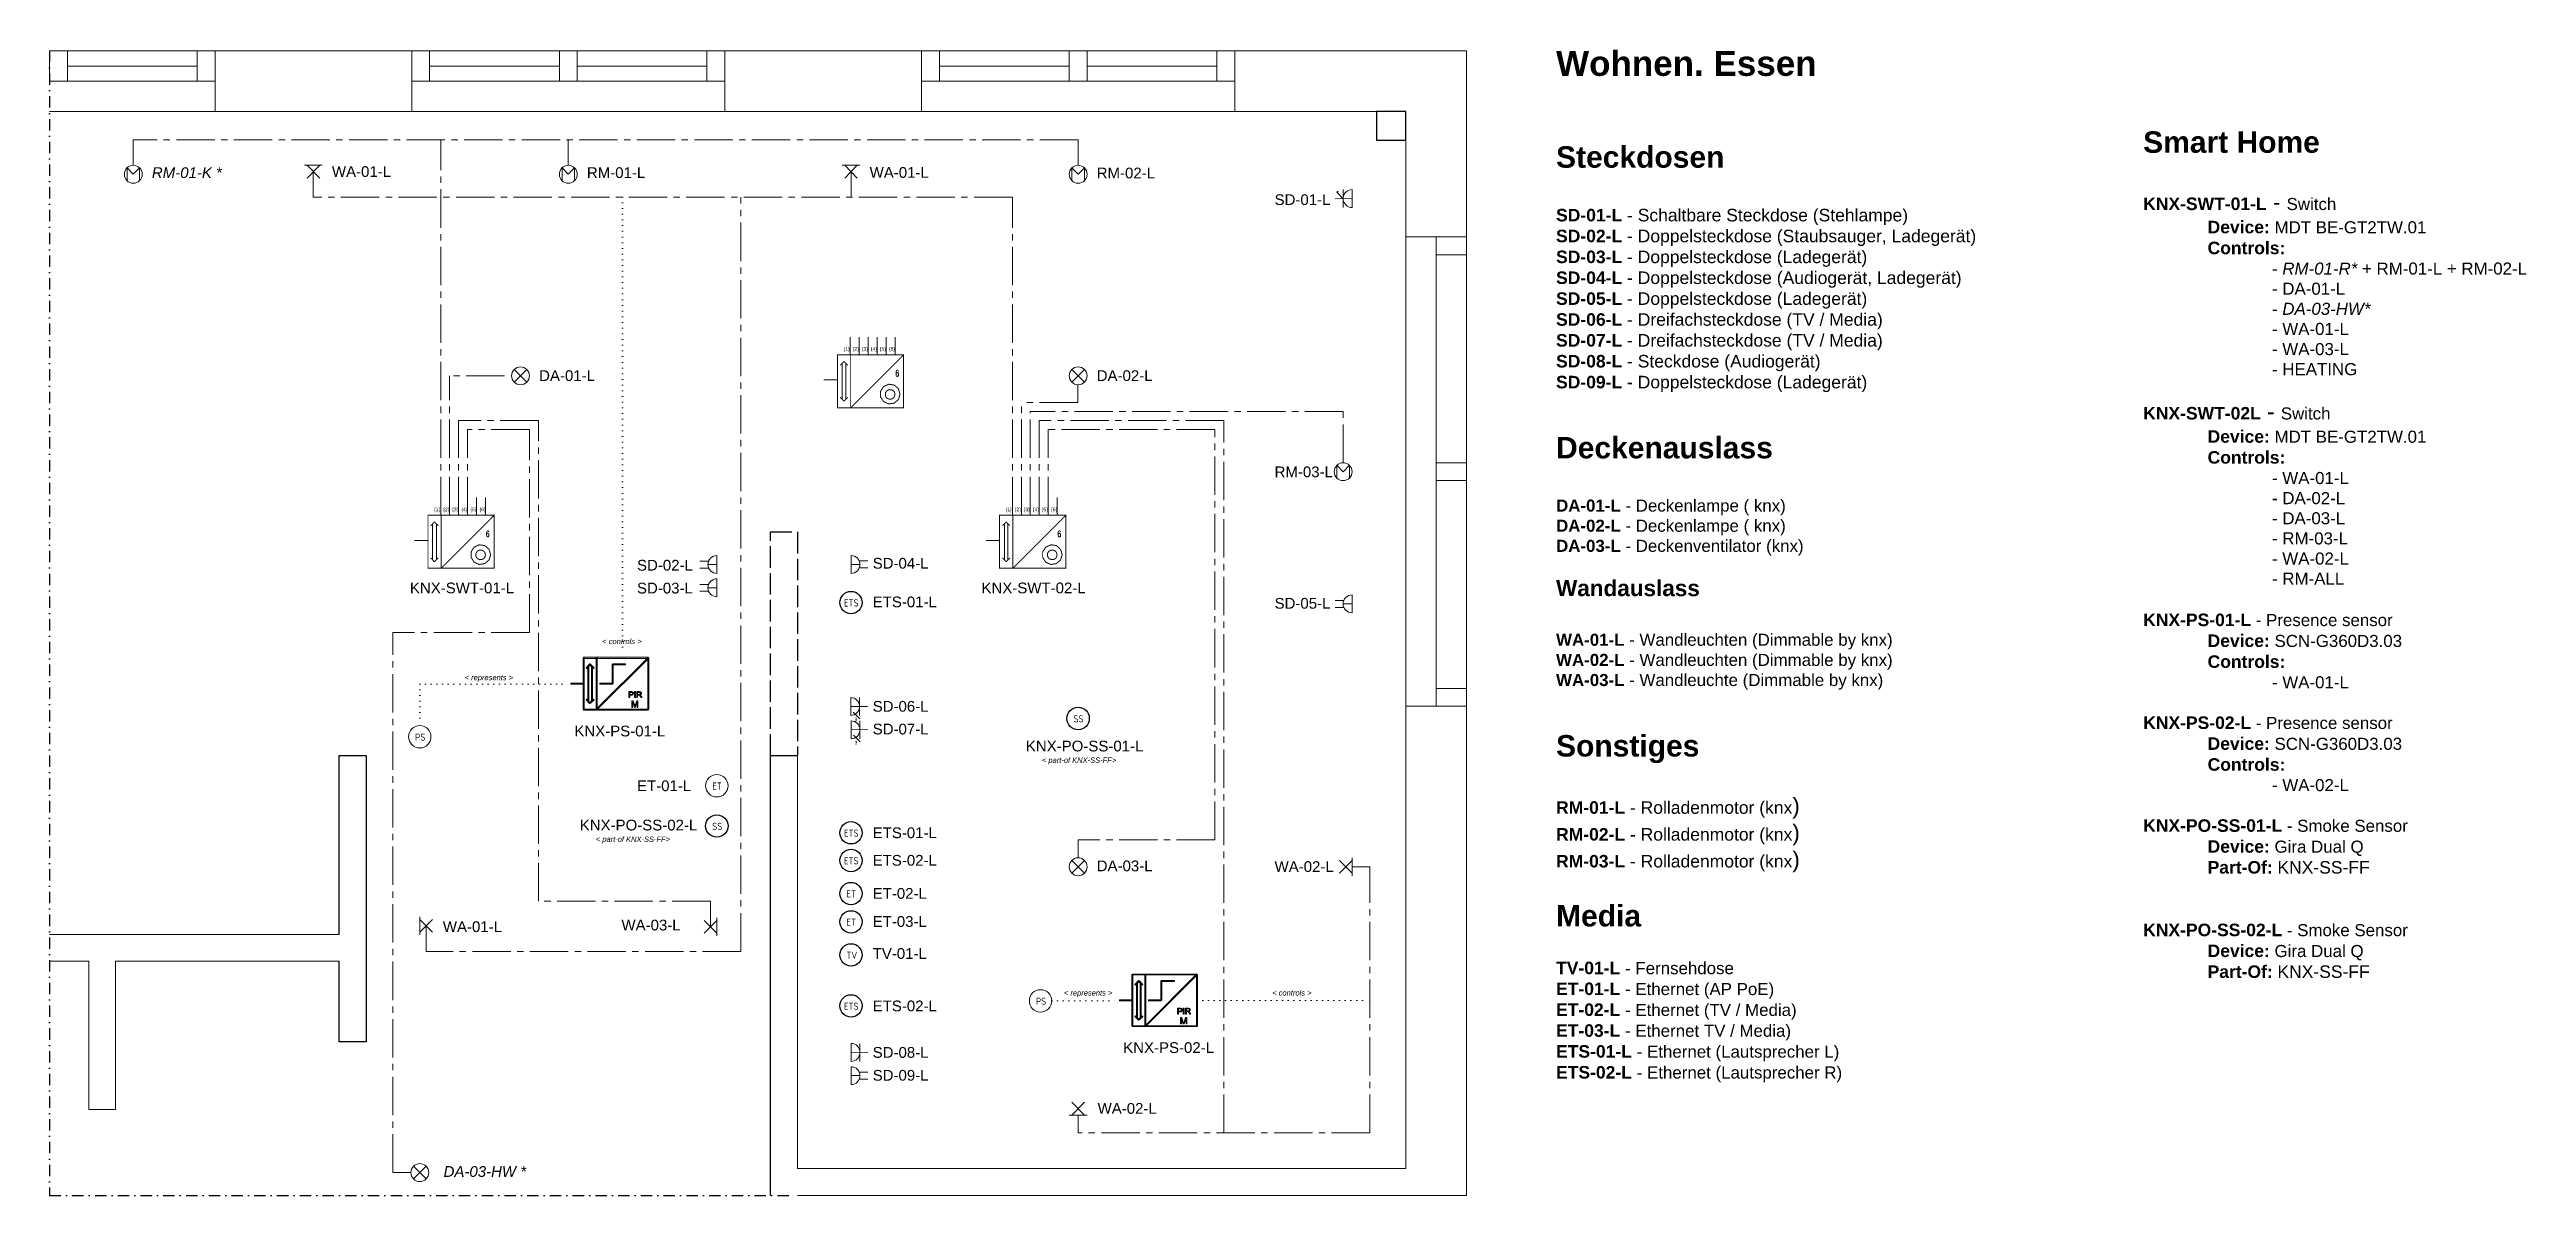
# Model space of a CAD drawing. Header units: millimetres. Extents: x 21188 to 35030, y 20433 to 26840.
import ezdxf
from ezdxf.enums import TextEntityAlignment as Align

# ---------------------------------------------------------------- set-up
doc = ezdxf.new("R2010")
doc.units = ezdxf.units.MM
doc.header["$LTSCALE"] = 10
for name, pattern in [('ACAD_ISO02W100', [15, 12, -3]), ('AI-Linetype-20', [32.166085, 21.44411, -3.573992, 3.573992, -3.573992]), ('DASHDOT2', [12.7, 6.35, -3.175, 0, -3.175]), ('DOT2', [3.175, 0, -3.175])]:
    doc.linetypes.add(name, pattern=pattern)
for name, color, linetype in [('01-EG-L-Walls', 7, 'Continuous'), ('02-EG-L-Windows', 7, 'Continuous'), ('03-EG-L-Outlets_Schematic', 7, 'Continuous'), ('04-EG-L-Light_Schematic', 7, 'Continuous'), ('05-EG-L-Media_Schematic', 7, 'Continuous'), ('06-EG-L-Misc_Schematic', 7, 'Continuous'), ('07-EG-L-Schematic_Description', 7, 'Continuous'), ('08-EG-L-Smart_Schematic', 7, 'Continuous')]:
    doc.layers.add(name, color=color, linetype=linetype)
doc.styles.add('ISO Proportional', font='isocp.shx')
doc.styles.add('SN0', font='ROMANS', dxfattribs={"width": 0.002083})
doc.styles.get("Standard").update_dxf_attribs({"font": 'Arial.ttf'})

msp = doc.modelspace()

# ---------------------------------------------------------------- texts
at = {"layer": '03-EG-L-Outlets_Schematic', "color": 7, "char_height": 60, "attachment_point": 1}
for s, width, insert in [('SD-01-L', 350, (28034, 26031)), ('SD-02-L', 319, (24471, 23987)), ('SD-04-L', 466, (25788, 23998)), ('SD-03-L', 320, (24471, 23859)), ('SD-05-L', 466, (28034, 23774)), ('SD-06-L', 466, (25788, 23198)), ('SD-07-L', 466, (25788, 23071)), ('SD-08-L', 466, (25788, 21263)), ('SD-09-L', 466, (25788, 21135))]:
    msp.add_mtext_dynamic_manual_height_columns(s, width=width, gutter_width=12.5, heights=[0], dxfattribs=dict(at, insert=insert))
at = {"layer": '03-EG-L-Outlets_Schematic', "color": 7, "lineweight": 15, "char_height": 20, "attachment_point": 1}
for insert in [(25686, 23105), (25687, 22975)]:
    msp.add_mtext_dynamic_manual_height_columns('3', width=25, gutter_width=12.5, heights=[0], dxfattribs=dict(at, insert=insert))
at = {"layer": '04-EG-L-Light_Schematic', "color": 7, "char_height": 60, "attachment_point": 1}
for s, width, insert in [('\\pxql;WA-01-L', 352.07, (22766, 26188)), ('\\pxql;WA-01-L', 466, (25771, 26183)), ('DA-01-L', 466, (23924, 25047)), ('DA-02-L', 466, (27040, 25047)), ('DA-03-L', 466, (27040, 22306)), ('WA-02-L', 466, (28034, 22302)), ('WA-01-L', 466, (23386, 21966)), ('WA-03-L', 466, (24384, 21975)), ('WA-02-L', 466, (27045, 20950)), ('{\\fArial|b0|i1|c0|p34;DA-03-HW *}', 466, (23390, 20597))]:
    msp.add_mtext_dynamic_manual_height_columns(s, width=width, gutter_width=12.5, heights=[0], dxfattribs=dict(at, insert=insert))
at = {"layer": '05-EG-L-Media_Schematic', "color": 7, "char_height": 40, "attachment_point": 1, "style": 'ISO Proportional'}
for s, insert in [('ETS', (25627, 23766)), ('ETS', (25627, 22479)), ('ETS', (25627, 22324)), ('ET', (25641, 22139)), ('ET', (25641, 21981)), ('TV', (25641, 21796)), ('ETS', (25627, 21511))]:
    msp.add_mtext_dynamic_manual_height_columns(s, width=57, gutter_width=12.5, heights=[0], dxfattribs=dict(at, insert=insert))
at = {"layer": '05-EG-L-Media_Schematic', "color": 7, "char_height": 60, "attachment_point": 1}
for s, width, insert in [('ETS-01-L', 466, (25788, 23782)), ('ET-01-L', 320, (24471, 22754)), ('ETS-01-L', 466, (25788, 22491)), ('ETS-02-L', 466, (25788, 22337)), ('ET-02-L', 320, (25788, 22152)), ('ET-03-L', 320, (25788, 21995)), ('TV-01-L', 320, (25788, 21816)), ('ETS-02-L', 466, (25788, 21523))]:
    msp.add_mtext_dynamic_manual_height_columns(s, width=width, gutter_width=12.5, heights=[0], dxfattribs=dict(at, insert=insert))
at = {"layer": '05-EG-L-Media_Schematic', "color": 7, "lineweight": 20, "insert": (24891, 22742), "char_height": 40, "attachment_point": 1, "style": 'ISO Proportional'}
msp.add_mtext_dynamic_manual_height_columns('ET', width=57, gutter_width=12.5, heights=[0], dxfattribs=at)
at = {"layer": '06-EG-L-Misc_Schematic', "color": 7, "lineweight": 15, "char_height": 60, "attachment_point": 1}
for s, width, insert in [('{\\fArial|b0|i1|c0|p34;RM-01-K *}', 466, (21760, 26182)), ('RM-01-L', 466, (24191, 26182)), ('RM-02-L', 466, (27040, 26180)), ('RM-03-L', 391, (28034, 24509))]:
    msp.add_mtext_dynamic_manual_height_columns(s, width=width, gutter_width=12.5, heights=[0], dxfattribs=dict(at, insert=insert))
at = {"layer": '07-EG-L-Schematic_Description', "color": 7, "insert": (29607, 26833), "char_height": 90, "attachment_point": 1}
msp.add_mtext_dynamic_manual_height_columns('{\\fArial|b1|i0|c0|p34;\\H1.55556x;Wohnen. Essen}\\P\\P\\P{\\fArial|b1|i0|c0|p34;\\H1.33333x;Steckdosen\\H0.75x;\\P}\\P{\\fArial|b1|i0|c0|p34;\\H0.77778x;SD-01-L\\fArial|b0|i0|c0|p34; - Schaltbare Steckdose (Stehlampe)\\P\\fArial|b1|i0|c0|p34;SD-02-L\\fArial|b0|i0|c0|p34; - Doppelsteckdose (Staubsauger, Ladegerät)\\P\\fArial|b1|i0|c0|p34;SD-03-L\\fArial|b0|i0|c0|p34; - Doppelsteckdose (Ladegerät)\\P\\fArial|b1|i0|c0|p34;SD-04-L\\fArial|b0|i0|c0|p34; - Doppelsteckdose (Audiogerät, Ladegerät)\\P\\fArial|b1|i0|c0|p34;SD-05-L\\fArial|b0|i0|c0|p34; - Doppelsteckdose (Ladegerät)\\P\\fArial|b1|i0|c0|p34;SD-06-L\\fArial|b0|i0|c0|p34; - Dreifachsteckdose (TV / Media)\\P\\fArial|b1|i0|c0|p34;SD-07-L\\fArial|b0|i0|c0|p34; - Dreifachsteckdose (TV / Media)\\P\\fArial|b1|i0|c0|p34;SD-08-L\\fArial|b0|i0|c0|p34; - Steckdose (Audiogerät)\\P\\fArial|b1|i0|c0|p34;SD-09-L\\fArial|b0|i0|c0|p34; - Doppelsteckdose (Ladegerät)}\\P{\\H0.75x;\\P\\P\\fArial|b1|i0|c0|p34;\\H1.77779x;Deckenauslass}\\P\\P{\\fArial|b1|i0|c0|p34;\\H0.75x;DA-01-L\\fArial|b0|i0|c0|p34; - Deckenlampe ( knx)\\P\\fArial|b1|i0|c0|p34;DA-02-L\\fArial|b0|i0|c0|p34; - Deckenlampe ( knx)\\P\\fArial|b1|i0|c0|p34;DA-03-L\\fArial|b0|i0|c0|p34; - Deckenventilator (knx)\\P\\P\\fArial|b1|i0|c0|p34;\\H1.33333x;Wandauslass}\\P\\P{\\fArial|b1|i0|c0|p34;\\H0.75x;WA-01-L\\fArial|b0|i0|c0|p34; - Wandleuchten (Dimmable by knx)\\P\\fArial|b1|i0|c0|p34;WA-02-L\\fArial|b0|i0|c0|p34; - Wandleuchten (Dimmable by knx)\\P\\fArial|b1|i0|c0|p34;WA-03-L\\fArial|b0|i0|c0|p34; - Wandleuchte (Dimmable by knx)\\P\\P\\H1.03705x;\\P\\fArial|b1|i0|c0|p34;\\H1.71428x;Sonstiges\\P}\\P{\\fArial|b1|i0|c0|p34;\\H0.77778x;RM-01-L\\fArial|b0|i0|c0|p34; - Rolladenmotor (knx\\H1.28571x;)\\P\\fArial|b1|i0|c0|p34;\\H0.77778x;RM-02-L\\fArial|b0|i0|c0|p34; - Rolladenmotor (knx\\H1.28571x;)\\P\\fArial|b1|i0|c0|p34;\\H0.77778x;RM-03-L\\fArial|b0|i0|c0|p34; - Rolladenmotor (knx\\H1.28571x;)\\P\\P\\fArial|b1|i0|c0|p34;\\H1.33333x;Media\\H0.58332x;\\P\\PTV-01-L \\fArial|b0|i0|c0|p34;\\H0.9643x;- Fernsehdose\\fArial|b1|i0|c0|p34;\\H1.03702x;\\PET-01-L \\fArial|b0|i0|c0|p34;\\H0.9643x;- Ethernet (AP PoE)\\P\\fArial|b1|i0|c0|p34;\\H1.03702x;ET-02-L \\fArial|b0|i0|c0|p34;\\H0.9643x;- Ethernet (TV / Media)\\P\\fArial|b1|i0|c0|p34;\\H1.03702x;ET-03-L \\fArial|b0|i0|c0|p34;\\H0.9643x;- Ethernet TV / Media)\\P\\fArial|b1|i0|c0|p34;\\H1.03702x;ETS-01-L \\fArial|b0|i0|c0|p34;\\H0.9643x;- Ethernet (Lautsprecher L)\\P\\fArial|b1|i0|c0|p34;\\H1.03702x;ETS-02-L \\fArial|b0|i0|c0|p34;\\H0.9643x;- Ethernet (\\H0.99999x;Lautsprecher \\H1.00001x;R)}', width=3565, gutter_width=12.5, heights=[0], dxfattribs=at)
at = {"layer": '08-EG-L-Smart_Schematic', "color": 7, "linetype": 'Continuous', "lineweight": 15, "style": 'SN0', "width": 0.758019}
for p, p2 in [((25914, 25013), (25936, 25013)), ((23626, 24115), (23647, 24115)), ((26820, 24115), (26841, 24115))]:
    msp.add_text('6', height=34.5, dxfattribs=at).set_placement(p, p2, align=Align.FIT)
at = {"layer": '08-EG-L-Smart_Schematic', "color": 7, "insert": (32888, 26833), "char_height": 90, "attachment_point": 1}
msp.add_mtext_dynamic_manual_height_columns('{\\fArial|b1|i0|c0|p34;\\H1.55556x;  }\\P\\P\\P{\\fArial|b1|i0|c0|p34;\\H1.33333x;Smart Home\\H0.75x;\\P}\\P{\\fArial|b1|i0|c0|p34;\\H0.77778x;KNX-SWT-01-L} - {\\H0.75x;Switch\\P^I\\fArial|b1|i0|c0|p34;\\H1.03704x;Device:\\fArial|b0|i0|c0|p34;\\H0.96429x; MDT BE-GT2TW.01\\P^I\\fArial|b1|i0|c0|p34;\\H1.03704x;Controls:\\fArial|b0|i0|c0|p34;\\H0.96429x;\\P^I^I- \\fArial|b0|i1|c0|p34;RM-01-R*\\fArial|b0|i0|c0|p34; + RM-01-L + RM-02-L\\P^I^I- DA-01-L\\P^I^I- \\fArial|b0|i1|c0|p34;DA-03-HW*\\fArial|b0|i0|c0|p34;\\P^I^I- WA-01-L\\P^I^I- WA-03-L\\P^I^I- \\H1x;HEATING\\H1x;\\P\\P\\fArial|b1|i0|c0|p34;\\H1.03702x;KNX-SWT-02L\\fArial|b0|i0|c0|p34;\\H1.28571x; - \\H0.75x;Switch\\P^I\\fArial|b1|i0|c0|p34;\\H1.03704x;Device:\\fArial|b0|i0|c0|p34;\\H0.96429x; MDT BE-GT2TW.01\\P^I\\fArial|b1|i0|c0|p34;\\H1.03704x;Controls:\\fArial|b0|i0|c0|p34;\\H0.96429x;\\P^I^I- WA-01-L\\P^I^I- DA-02-L\\P^I^I- DA-03-L\\P^I^I- RM-03-L\\P^I^I- WA-02-L\\P^I^I- RM-ALL\\P\\fArial|b1|i0|c0|p34;\\H1.03702x;\\PKNX-PS-01-L\\fArial|b0|i0|c0|p34;\\H0.9643x; - Presence sensor\\P^I\\fArial|b1|i0|c0|p34;\\H1.03703x;Device:\\fArial|b0|i0|c0|p34;\\H0.96429x; SCN-G360D3.03\\P^I\\fArial|b1|i0|c0|p34;\\H1.03703x;Controls:\\P\\fArial|b0|i0|c0|p34;\\H0.96429x;^I^I- WA-01-L\\P\\H1.00001x;\\P\\fArial|b1|i0|c0|p34;\\H1.03702x;KNX-PS-02-L\\fArial|b0|i0|c0|p34;\\H0.9643x; - Presence sensor\\P^I\\fArial|b1|i0|c0|p34;\\H1.03703x;Device:\\fArial|b0|i0|c0|p34;\\H0.96429x; SCN-G360D3.03\\P^I\\fArial|b1|i0|c0|p34;\\H1.03703x;Controls:\\P\\fArial|b0|i0|c0|p34;\\H0.96429x;^I^I- \\H0.99999x;WA-02-L\\H1.00001x;\\P^I\\P\\fArial|b1|i0|c0|p34;\\H1.03701x;KNX-PO-SS-01-L\\fArial|b0|i0|c0|p34;\\H0.9643x; - Smoke Sensor\\P^I\\fArial|b1|i0|c0|p34;\\H1.03703x;Device:\\fArial|b0|i0|c0|p34;\\H0.96429x; Gira Dual Q\\P^I\\fArial|b1|i0|c0|p34;\\H1.03704x;Part-Of:\\fArial|b0|i0|c0|p34;\\H0.96428x; \\H1.03703x;KNX-SS-FF\\H0.96429x;\\P\\fArial|b1|i0|c0|p34;\\H1.03703x;\\P\\P\\H1.00001x;KNX-PO-SS-02-L\\fArial|b0|i0|c0|p34;\\H0.9643x; - Smoke Sensor\\P^I\\fArial|b1|i0|c0|p34;\\H1.03703x;Device:\\fArial|b0|i0|c0|p34;\\H0.96429x; Gira Dual Q\\P^I\\fArial|b1|i0|c0|p34;\\H1.03704x;Part-Of:\\fArial|b0|i0|c0|p34;\\H0.96428x; \\H1.03703x;KNX-SS-FF}', width=3565, gutter_width=12.5, heights=[0], dxfattribs=at)
at = {"layer": '08-EG-L-Smart_Schematic', "color": 7, "lineweight": 15, "attachment_point": 1}
for s, width, heights, insert, char_height in [('\\{1\\}', 36, [0], (25626, 25176), 20), ('\\{2\\}', 36, [0], (25677, 25176), 20), ('\\{3\\}', 36, [0], (25727, 25176), 20), ('\\{4\\}', 36, [0], (25778, 25176), 20), ('\\{5\\}', 36, [0], (25828, 25176), 20), ('\\{6\\}', 36, [0], (25879, 25176), 20), ('\\{1\\}', 36, [0], (23337, 24279), 20), ('\\{2\\}', 36, [0], (23388, 24279), 20), ('\\{3\\}', 36, [0], (23438, 24279), 20), ('\\{4\\}', 36, [0], (23489, 24279), 20), ('\\{5\\}', 36, [0], (23539, 24279), 20), ('\\{6\\}', 36, [0], (23591, 24279), 20), ('\\{1\\}', 36, [0], (26531, 24279), 20), ('\\{2\\}', 36, [0], (26582, 24279), 20), ('\\{3\\}', 36, [0], (26632, 24279), 20), ('\\{4\\}', 36, [0], (26683, 24279), 20), ('\\{5\\}', 36, [0], (26733, 24279), 20), ('\\{6\\}', 36, [0], (26785, 24279), 20), ('KNX-SWT-01-L', 597, [62], (23202, 23860), 60), ('KNX-SWT-02-L', 597, [62], (26396, 23860), 60), ('\\pxi-3,l4,t4;{\\fArial|b0|i1|c0|p34;< controls >}', 466, [0], (24247, 23546), 30), ('\\pxi-3,l4,t4;{\\fArial|b0|i1|c0|p34;< represents >}', 329, [0], (23478, 23344), 30), ('KNX-PS-01-L', 508, [0], (24121, 23060), 60), ('KNX-PO-SS-01-L', 435, [0], (26644, 22976), 60), ('\\pxi-3,l4,t4;{\\fArial|b0|i1|c0|p34;< part-of KNX-SS-FF>}', 486, [0], (26704, 22882), 30), ('KNX-PO-SS-02-L', 435, [0], (24151, 22534), 60), ('\\pxi-3,l4,t4;{\\fArial|b0|i1|c0|p34;< part-of KNX-SS-FF>}', 486, [0], (24211, 22440), 30), ('\\pxi-3,l4,t4;{\\fArial|b0|i1|c0|p34;< represents >}', 329, [0], (26827, 21581), 30), ('\\pxi-3,l4,t4;{\\fArial|b0|i1|c0|p34;< controls >}', 466, [0], (27991, 21581), 30), ('KNX-PS-02-L', 508, [0], (27188, 21290), 60)]:
    msp.add_mtext_dynamic_manual_height_columns(s, width=width, gutter_width=12.5, heights=heights, dxfattribs=dict(at, insert=insert, char_height=char_height))
at = {"layer": '08-EG-L-Smart_Schematic', "color": 7, "char_height": 40, "attachment_point": 1, "style": 'ISO Proportional'}
for insert in [(26910, 23118), (24891, 22517)]:
    msp.add_mtext_dynamic_manual_height_columns('SS', width=57, gutter_width=12.5, heights=[0], dxfattribs=dict(at, insert=insert))
at = {"layer": '08-EG-L-Smart_Schematic', "color": 7, "lineweight": 15, "char_height": 40, "attachment_point": 1, "style": 'ISO Proportional'}
for insert in [(23231, 23016), (26700, 21539)]:
    msp.add_mtext_dynamic_manual_height_columns('PS', width=57, gutter_width=12.5, heights=[0], dxfattribs=dict(at, insert=insert))

# ---------------------------------------------------------------- linework, layer by layer
at = {"color": 7}
msp.add_lwpolyline([(28767, 26493), (28604, 26493), (28604, 26333), (28767, 26333)], close=True, dxfattribs=at)
at = {"layer": '01-EG-L-Walls', "color": 7, "linetype": 'DASHDOT2'}
for p, q in [((21188, 26833), (21188, 20433)), ((21188, 20433), (25367, 20433))]:
    msp.add_line(p, q, dxfattribs=at)
at = {"layer": '01-EG-L-Walls', "color": 7}
msp.add_line((25217, 22893), (25367, 22893), dxfattribs=at)
at = {"layer": '01-EG-L-Walls', "color": 7, "lineweight": 15}
for points in [[(21188, 26833), (22807, 26833), (27507, 26833), (29107, 26833), (29107, 20433)], [(28767, 20583), (28767, 26493), (27507, 26493), (22807, 26493), (22107, 26493), (21188, 26493)], [(21188, 21893), (22807, 21893), (22807, 22893), (22957, 22893), (22957, 21293), (22807, 21293), (22807, 21743), (21557, 21743), (21557, 20913), (21407, 20913), (21407, 21743), (21188, 21743)], [(25217, 20433), (25217, 22893), (25367, 22893), (25367, 20583), (28767, 20583)], [(29107, 20433), (25367, 20433)]]:
    msp.add_lwpolyline(points, dxfattribs=at)
at = {"layer": '01-EG-L-Walls', "color": 7, "linetype": 'ACAD_ISO02W100'}
msp.add_lwpolyline([(25217, 22893), (25217, 24143), (25367, 24143), (25367, 22893)], dxfattribs=at)
at = {"layer": '01-EG-L-Walls', "color": 7}
for points in [[(22807, 21893), (22807, 22893), (22957, 22893), (22957, 21293), (22807, 21293), (22807, 21743)], [(25217, 20433), (25217, 22893)]]:
    msp.add_lwpolyline(points, dxfattribs=at)
at = {"layer": '02-EG-L-Windows', "color": 7, "lineweight": 15}
for p, q in [((21188, 26833), (21188, 26663)), ((21188, 26833), (21188, 26663)), ((21288, 26833), (21288, 26663)), ((21288, 26833), (21288, 26663)), ((21288, 26748), (22013, 26748)), ((21288, 26748), (22013, 26748)), ((22013, 26833), (22013, 26663)), ((22013, 26833), (22013, 26663)), ((22113, 26833), (26061, 26833)), ((23312, 26833), (23312, 26663)), ((23312, 26748), (24037, 26748)), ((24037, 26833), (24037, 26663)), ((24137, 26833), (24137, 26663)), ((24137, 26748), (24862, 26748)), ((24862, 26833), (24862, 26663)), ((26161, 26833), (26161, 26663)), ((26161, 26748), (26886, 26748)), ((26886, 26833), (26886, 26663)), ((26986, 26833), (26986, 26663)), ((26986, 26748), (27711, 26748)), ((27711, 26833), (27711, 26663)), ((21188, 26663), (22113, 26663)), ((21188, 26663), (22113, 26663)), ((23212, 26663), (24962, 26663)), ((26061, 26663), (27811, 26663)), ((29107, 24530), (28937, 24530)), ((29107, 24430), (28937, 24430)), ((28767, 23168), (29107, 23168))]:
    msp.add_line(p, q, dxfattribs=at)
at = {"layer": '02-EG-L-Windows', "lineweight": 15}
for p, q in [((29107, 25793), (28767, 25793)), ((28767, 23168), (28767, 25793)), ((28937, 23168), (28937, 25793)), ((29107, 23168), (29107, 25793)), ((29107, 25693), (28937, 25693)), ((29107, 23268), (28937, 23268)), ((29107, 23168), (28767, 23168))]:
    msp.add_line(p, q, dxfattribs=at)
at = {"layer": '02-EG-L-Windows', "color": 7, "lineweight": 15}
msp.add_lwpolyline([(21188, 26493), (22113, 26493), (22113, 26833), (21188, 26833)], dxfattribs=at)
msp.add_lwpolyline([(21188, 26493), (22113, 26493), (22113, 26833), (21188, 26833)], dxfattribs=at)
for points in [[(23212, 26493), (24962, 26493), (24962, 26833), (23212, 26833)], [(26061, 26493), (27811, 26493), (27811, 26833), (26061, 26833)]]:
    msp.add_lwpolyline(points, close=True, dxfattribs=at)
at = {"layer": '03-EG-L-Outlets_Schematic', "color": 7}
for p, q in [((28382, 26042), (28389, 26049)), ((28417, 26006), (28382, 26042)), ((25679, 23136), (25717, 23099)), ((25681, 23006), (25718, 22969))]:
    msp.add_line(p, q, dxfattribs=at)
at = {"layer": '03-EG-L-Outlets_Schematic', "color": 7, "lineweight": 15}
for p, q in [((28417, 25957), (28417, 26057)), ((28467, 25957), (28467, 26057)), ((28467, 26007), (28373, 26006)), ((24871, 23980), (24823, 23980)), ((24867, 23961), (24917, 23961)), ((24917, 23911), (24917, 24011)), ((25667, 24011), (25667, 23911)), ((25717, 23961), (25667, 23961)), ((25713, 23981), (25761, 23981)), ((24871, 23941), (24823, 23941)), ((24871, 23850), (24823, 23850)), ((24871, 23811), (24823, 23811)), ((24867, 23831), (24917, 23831)), ((24917, 23781), (24917, 23881)), ((25713, 23942), (25761, 23942)), ((28421, 23760), (28373, 23760)), ((28421, 23721), (28373, 23721)), ((28417, 23741), (28467, 23741)), ((28467, 23691), (28467, 23791)), ((25665, 23217), (25665, 23117)), ((25665, 23167), (25759, 23167)), ((25715, 23217), (25715, 23117)), ((25667, 23087), (25667, 22987)), ((25667, 23037), (25761, 23038)), ((25717, 23087), (25717, 22987)), ((25667, 21283), (25667, 21183)), ((25667, 21233), (25761, 21234)), ((25717, 21283), (25717, 21183)), ((25667, 21153), (25667, 21053)), ((25717, 21103), (25667, 21103)), ((25713, 21123), (25761, 21123)), ((25713, 21084), (25761, 21084))]:
    msp.add_line(p, q, dxfattribs=at)
for centre, start, end in [((28467, 26007), 90.3178, 270.3178), ((24917, 23961), 90, 270), ((25667, 23961), 270, 90), ((24917, 23831), 90, 270), ((28467, 23741), 90, 270), ((25665, 23167), 270, 90), ((25667, 23037), 270, 90), ((25667, 21233), 270, 90), ((25667, 21103), 270, 90)]:
    msp.add_arc(centre, 50, start, end, dxfattribs=at)
at = {"layer": '04-EG-L-Light_Schematic', "color": 7, "lineweight": 20}
for p, q in [((22712, 26193), (22612, 26193)), ((22698, 26193), (22627, 26122)), ((22698, 26122), (22627, 26193)), ((25717, 26193), (25617, 26193)), ((25702, 26193), (25632, 26122)), ((25702, 26122), (25632, 26193)), ((23785, 24981), (23855, 25051)), ((23785, 25051), (23855, 24981)), ((26901, 24981), (26971, 25051)), ((26901, 25051), (26971, 24981)), ((26901, 22236), (26971, 22306)), ((26901, 22306), (26971, 22236)), ((28467, 22236), (28396, 22306)), ((28396, 22236), (28467, 22306)), ((28467, 22221), (28467, 22321)), ((23257, 21991), (23257, 21891)), ((23257, 21976), (23328, 21906)), ((23328, 21976), (23257, 21906)), ((24917, 21900), (24846, 21970)), ((24846, 21900), (24917, 21970)), ((24917, 21885), (24917, 21985)), ((26901, 20883), (26971, 20954)), ((26901, 20954), (26971, 20883)), ((26886, 20883), (26986, 20883)), ((23222, 20526), (23292, 20597)), ((23222, 20597), (23292, 20526))]:
    msp.add_line(p, q, dxfattribs=at)
for centre in [(23820, 25016), (26936, 25016), (26936, 22271), (23257, 20561)]:
    msp.add_circle(centre, 50, dxfattribs=at)
at = {"layer": '05-EG-L-Media_Schematic', "color": 7}
for centre in [(25667, 23748), (25667, 22461), (25667, 22306), (25667, 22121), (25667, 21963), (25667, 21778), (25667, 21493)]:
    msp.add_circle(centre, 62.5, dxfattribs=at)
at = {"layer": '05-EG-L-Media_Schematic', "color": 7, "lineweight": 20}
msp.add_circle((24917, 22724), 62.5, dxfattribs=at)
at = {"layer": '06-EG-L-Misc_Schematic', "color": 7, "lineweight": 15}
for p, q in [((21656, 26143), (21621, 26178)), ((21621, 26178), (21621, 26108)), ((21691, 26178), (21656, 26143)), ((21691, 26178), (21691, 26108)), ((24087, 26143), (24052, 26178)), ((24052, 26178), (24052, 26108)), ((24122, 26178), (24087, 26143)), ((24122, 26178), (24122, 26108)), ((26936, 26143), (26901, 26178)), ((26901, 26178), (26901, 26108)), ((26971, 26178), (26936, 26143)), ((26971, 26178), (26971, 26108)), ((28417, 24480), (28382, 24516)), ((28382, 24516), (28382, 24445)), ((28452, 24516), (28417, 24480)), ((28452, 24516), (28452, 24445))]:
    msp.add_line(p, q, dxfattribs=at)
for centre in [(21656, 26143), (24087, 26143), (26936, 26143), (28417, 24480)]:
    msp.add_circle(centre, 50, dxfattribs=at)
at = {"layer": '08-EG-L-Smart_Schematic', "color": 3, "linetype": 'AI-Linetype-20', "lineweight": 15}
for p, q in [((26936, 26336), (21656, 26336)), ((21656, 26193), (21656, 26336)), ((23374, 24236), (23374, 26336)), ((24087, 26193), (24087, 26336)), ((26936, 26193), (26936, 26336)), ((22662, 26015), (22662, 26158)), ((25667, 26015), (25667, 26158)), ((26569, 26015), (22662, 26015)), ((25052, 21798), (25052, 26015)), ((26569, 24236), (26569, 26015)), ((25663, 25133), (25663, 25233)), ((25713, 25133), (25713, 25233)), ((25763, 25133), (25763, 25233)), ((25813, 25133), (25813, 25233)), ((25863, 25133), (25863, 25233)), ((25913, 25133), (25913, 25233)), ((23424, 24236), (23424, 25016)), ((23731, 25016), (23424, 25016)), ((26935, 24866), (26935, 24966)), ((26619, 24236), (26619, 24866)), ((26935, 24866), (26619, 24866)), ((26669, 24236), (26669, 24816)), ((28417, 24816), (26669, 24816)), ((28417, 24530), (28417, 24816)), ((23474, 24236), (23474, 24766)), ((23921, 24766), (23474, 24766)), ((23524, 24236), (23524, 24716)), ((23871, 24716), (23524, 24716)), ((23871, 23580), (23871, 24716)), ((23921, 22078), (23921, 24766)), ((26719, 24236), (26719, 24766)), ((27751, 24766), (26719, 24766)), ((26769, 24236), (26769, 24716)), ((27701, 24716), (26769, 24716)), ((27701, 22421), (27701, 24716)), ((27751, 20783), (27751, 24766)), ((23574, 24236), (23574, 24336)), ((23624, 24236), (23624, 24336)), ((26819, 24236), (26819, 24336)), ((23107, 20561), (23107, 23580)), ((23871, 23580), (23107, 23580)), ((26936, 22321), (26936, 22421)), ((27701, 22421), (26936, 22421)), ((28567, 22271), (28467, 22271)), ((28567, 20783), (28567, 22271)), ((24882, 22078), (23921, 22078)), ((24882, 21935), (24882, 22078)), ((23292, 21798), (23292, 21941)), ((25052, 21798), (23292, 21798)), ((26936, 20783), (26936, 20883)), ((28567, 20783), (26936, 20783)), ((23207, 20561), (23107, 20561))]:
    msp.add_line(p, q, dxfattribs=at)
at = {"layer": '08-EG-L-Smart_Schematic', "color": 7, "linetype": 'DOT2', "lineweight": 15}
for points in [[(24390, 26015), (24390, 23439)], [(23257, 23292), (24101, 23292)], [(23257, 23292), (23257, 23060)], [(26789, 21521), (27168, 21521)], [(27601, 21524), (28567, 21524)]]:
    msp.add_lwpolyline(points, dxfattribs=at)
at = {"layer": '08-EG-L-Smart_Schematic', "color": 7, "linetype": 'Continuous', "lineweight": 15, "const_width": 5.48}
for points in [[(25591, 25133), (25665, 25133), (25665, 24837), (25591, 24837), (25591, 25133)], [(25628, 25096), (25607, 25075), (25628, 25096), (25649, 25075), (25628, 25096)], [(25618, 25086), (25618, 24885)], [(25638, 25086), (25638, 24885)], [(25665, 25133), (25961, 25133), (25961, 24837), (25665, 24837), (25665, 25133)], [(25961, 25133), (25665, 24837)], [(25515, 24994), (25590, 24994)], [(25941, 24914), (25932, 24944), (25909, 24964), (25878, 24969), (25849, 24956), (25832, 24929), (25832, 24898), (25849, 24872), (25877, 24859), (25908, 24863), (25932, 24884), (25941, 24914), (25941, 24914)], [(25913, 24912), (25909, 24927), (25897, 24937), (25882, 24939), (25868, 24933), (25859, 24920), (25859, 24904), (25867, 24891), (25881, 24885), (25897, 24887), (25908, 24897), (25913, 24912), (25913, 24912)], [(25628, 24874), (25607, 24896)], [(25649, 24896), (25628, 24874)], [(23303, 24236), (23376, 24236), (23376, 23940), (23303, 23940), (23303, 24236)], [(23376, 24236), (23672, 24236), (23672, 23940), (23376, 23940), (23376, 24236)], [(23672, 24236), (23377, 23940)], [(26497, 24236), (26571, 24236), (26571, 23940), (26497, 23940), (26497, 24236)], [(26571, 24236), (26867, 24236), (26867, 23940), (26571, 23940), (26571, 24236)], [(26867, 24236), (26571, 23940)], [(23227, 24096), (23302, 24096)], [(23339, 24199), (23318, 24178), (23339, 24199), (23361, 24178), (23339, 24199)], [(23329, 24189), (23329, 23987)], [(23350, 24189), (23350, 23987)], [(26421, 24096), (26496, 24096)], [(26534, 24199), (26513, 24178), (26534, 24199), (26555, 24178), (26534, 24199)], [(26524, 24189), (26524, 23987)], [(26544, 24189), (26544, 23987)], [(23339, 23976), (23318, 23998)], [(23361, 23998), (23339, 23976)], [(23653, 24016), (23644, 24046), (23620, 24067), (23589, 24071), (23561, 24058), (23544, 24032), (23544, 24001), (23561, 23974), (23589, 23961), (23620, 23966), (23644, 23986), (23653, 24016), (23653, 24016)], [(23624, 24015), (23620, 24030), (23608, 24040), (23593, 24042), (23579, 24036), (23571, 24023), (23571, 24007), (23579, 23994), (23593, 23988), (23608, 23990), (23620, 24000), (23624, 24015), (23624, 24015)], [(26534, 23976), (26513, 23998)], [(26555, 23998), (26534, 23976)], [(26847, 24016), (26838, 24046), (26815, 24067), (26784, 24071), (26755, 24058), (26738, 24032), (26738, 24001), (26755, 23974), (26783, 23961), (26814, 23966), (26838, 23986), (26847, 24016), (26847, 24016)], [(26819, 24015), (26814, 24030), (26803, 24040), (26788, 24042), (26773, 24036), (26765, 24023), (26765, 24007), (26773, 23994), (26787, 23988), (26803, 23990), (26814, 24000), (26819, 24015), (26819, 24015)]]:
    msp.add_lwpolyline(points, dxfattribs=at)
at = {"layer": '08-EG-L-Smart_Schematic', "color": 7}
for centre in [(26936, 23100), (24917, 22499)]:
    msp.add_circle(centre, 62.5, dxfattribs=at)
at = {"layer": '08-EG-L-Smart_Schematic', "color": 7, "lineweight": 15}
for centre in [(23257, 22998), (26726, 21521)]:
    msp.add_circle(centre, 62.5, dxfattribs=at)
at = {"layer": '08-EG-L-Smart_Schematic', "color": 7, "linetype": 'Continuous', "lineweight": 15}
for points, knots in [([(24175, 23150), (24175, 23150), (24170, 23150), (24170, 23150), (24170, 23150), (24170, 23150), (24170, 23439), (24170, 23439), (24170, 23439), (24170, 23439), (24175, 23439), (24175, 23439), (24175, 23439), (24175, 23439), (24175, 23150), (24175, 23150)], [0, 0, 0, 0, 0.2, 0.2, 0.2, 0.2, 0.4, 0.4, 0.4, 0.4, 0.6, 0.6, 0.6, 0.6, 1, 1, 1, 1]), ([(24172, 23436), (24172, 23436), (24172, 23442), (24172, 23442), (24172, 23442), (24172, 23442), (24245, 23442), (24245, 23442), (24245, 23442), (24245, 23442), (24245, 23436), (24245, 23436), (24245, 23436), (24245, 23436), (24172, 23436), (24172, 23436)], [0, 0, 0, 0, 0.2, 0.2, 0.2, 0.2, 0.4, 0.4, 0.4, 0.4, 0.6, 0.6, 0.6, 0.6, 1, 1, 1, 1]), ([(24190, 23380), (24190, 23380), (24186, 23383), (24186, 23383), (24186, 23383), (24186, 23383), (24206, 23405), (24206, 23405), (24206, 23405), (24206, 23405), (24210, 23401), (24210, 23401), (24210, 23401), (24210, 23401), (24190, 23380), (24190, 23380)], [0, 0, 0, 0, 0.2, 0.2, 0.2, 0.2, 0.4, 0.4, 0.4, 0.4, 0.6, 0.6, 0.6, 0.6, 1, 1, 1, 1]), ([(24206, 23404), (24206, 23404), (24210, 23400), (24210, 23400), (24210, 23400), (24210, 23400), (24189, 23380), (24189, 23380), (24189, 23380), (24189, 23380), (24186, 23383), (24186, 23383), (24186, 23383), (24186, 23383), (24206, 23404), (24206, 23404)], [0, 0, 0, 0, 0.2, 0.2, 0.2, 0.2, 0.4, 0.4, 0.4, 0.4, 0.6, 0.6, 0.6, 0.6, 1, 1, 1, 1]), ([(24206, 23401), (24206, 23401), (24210, 23405), (24210, 23405), (24210, 23405), (24210, 23405), (24232, 23383), (24232, 23383), (24232, 23383), (24232, 23383), (24228, 23380), (24228, 23380), (24228, 23380), (24228, 23380), (24206, 23401), (24206, 23401)], [0, 0, 0, 0, 0.2, 0.2, 0.2, 0.2, 0.4, 0.4, 0.4, 0.4, 0.6, 0.6, 0.6, 0.6, 1, 1, 1, 1]), ([(24232, 23383), (24232, 23383), (24228, 23380), (24228, 23380), (24228, 23380), (24228, 23380), (24206, 23400), (24206, 23400), (24206, 23400), (24206, 23400), (24210, 23404), (24210, 23404), (24210, 23404), (24210, 23404), (24232, 23383), (24232, 23383)], [0, 0, 0, 0, 0.2, 0.2, 0.2, 0.2, 0.4, 0.4, 0.4, 0.4, 0.6, 0.6, 0.6, 0.6, 1, 1, 1, 1]), ([(24248, 23150), (24248, 23150), (24242, 23150), (24242, 23150), (24242, 23150), (24242, 23150), (24242, 23439), (24242, 23439), (24242, 23439), (24242, 23439), (24248, 23439), (24248, 23439), (24248, 23439), (24248, 23439), (24248, 23150), (24248, 23150)], [0, 0, 0, 0, 0.2, 0.2, 0.2, 0.2, 0.4, 0.4, 0.4, 0.4, 0.6, 0.6, 0.6, 0.6, 1, 1, 1, 1]), ([(24242, 23439), (24242, 23439), (24248, 23439), (24248, 23439), (24248, 23439), (24248, 23439), (24248, 23150), (24248, 23150), (24248, 23150), (24248, 23150), (24242, 23150), (24242, 23150), (24242, 23150), (24242, 23150), (24242, 23439), (24242, 23439)], [0, 0, 0, 0, 0.2, 0.2, 0.2, 0.2, 0.4, 0.4, 0.4, 0.4, 0.6, 0.6, 0.6, 0.6, 1, 1, 1, 1]), ([(24245, 23436), (24245, 23436), (24245, 23442), (24245, 23442), (24245, 23442), (24245, 23442), (24534, 23442), (24534, 23442), (24534, 23442), (24534, 23442), (24534, 23436), (24534, 23436), (24534, 23436), (24534, 23436), (24245, 23436), (24245, 23436)], [0, 0, 0, 0, 0.2, 0.2, 0.2, 0.2, 0.4, 0.4, 0.4, 0.4, 0.6, 0.6, 0.6, 0.6, 1, 1, 1, 1]), ([(24532, 23440), (24532, 23440), (24535, 23436), (24535, 23436), (24535, 23436), (24535, 23436), (24248, 23150), (24248, 23150), (24248, 23150), (24248, 23150), (24245, 23154), (24245, 23154), (24245, 23154), (24245, 23154), (24532, 23440), (24532, 23440)], [0, 0, 0, 0, 0.2, 0.2, 0.2, 0.2, 0.4, 0.4, 0.4, 0.4, 0.6, 0.6, 0.6, 0.6, 1, 1, 1, 1]), ([(24337, 23295), (24337, 23295), (24332, 23295), (24332, 23295), (24332, 23295), (24332, 23295), (24332, 23403), (24332, 23403), (24332, 23403), (24332, 23403), (24337, 23403), (24337, 23403), (24337, 23403), (24337, 23403), (24337, 23295), (24337, 23295)], [0, 0, 0, 0, 0.2, 0.2, 0.2, 0.2, 0.4, 0.4, 0.4, 0.4, 0.6, 0.6, 0.6, 0.6, 1, 1, 1, 1]), ([(24335, 23400), (24335, 23400), (24335, 23406), (24335, 23406), (24335, 23406), (24335, 23406), (24407, 23406), (24407, 23406), (24407, 23406), (24407, 23406), (24407, 23400), (24407, 23400), (24407, 23400), (24407, 23400), (24335, 23400), (24335, 23400)], [0, 0, 0, 0, 0.2, 0.2, 0.2, 0.2, 0.4, 0.4, 0.4, 0.4, 0.6, 0.6, 0.6, 0.6, 1, 1, 1, 1]), ([(24532, 23439), (24532, 23439), (24537, 23439), (24537, 23439), (24537, 23439), (24537, 23439), (24537, 23150), (24537, 23150), (24537, 23150), (24537, 23150), (24532, 23150), (24532, 23150), (24532, 23150), (24532, 23150), (24532, 23439), (24532, 23439)], [0, 0, 0, 0, 0.2, 0.2, 0.2, 0.2, 0.4, 0.4, 0.4, 0.4, 0.6, 0.6, 0.6, 0.6, 1, 1, 1, 1]), ([(24101, 23292), (24101, 23292), (24101, 23297), (24101, 23297), (24101, 23297), (24101, 23297), (24173, 23297), (24173, 23297), (24173, 23297), (24173, 23297), (24173, 23292), (24173, 23292), (24173, 23292), (24173, 23292), (24101, 23292), (24101, 23292)], [0, 0, 0, 0, 0.2, 0.2, 0.2, 0.2, 0.4, 0.4, 0.4, 0.4, 0.6, 0.6, 0.6, 0.6, 1, 1, 1, 1]), ([(24196, 23392), (24196, 23392), (24201, 23392), (24201, 23392), (24201, 23392), (24201, 23392), (24201, 23196), (24201, 23196), (24201, 23196), (24201, 23196), (24196, 23196), (24196, 23196), (24196, 23196), (24196, 23196), (24196, 23392), (24196, 23392)], [0, 0, 0, 0, 0.2, 0.2, 0.2, 0.2, 0.4, 0.4, 0.4, 0.4, 0.6, 0.6, 0.6, 0.6, 1, 1, 1, 1]), ([(24216, 23392), (24216, 23392), (24222, 23392), (24222, 23392), (24222, 23392), (24222, 23392), (24222, 23196), (24222, 23196), (24222, 23196), (24222, 23196), (24216, 23196), (24216, 23196), (24216, 23196), (24216, 23196), (24216, 23392), (24216, 23392)], [0, 0, 0, 0, 0.2, 0.2, 0.2, 0.2, 0.4, 0.4, 0.4, 0.4, 0.6, 0.6, 0.6, 0.6, 1, 1, 1, 1]), ([(24263, 23292), (24263, 23292), (24263, 23298), (24263, 23298), (24263, 23298), (24263, 23298), (24335, 23298), (24335, 23298), (24335, 23298), (24335, 23298), (24335, 23292), (24335, 23292), (24335, 23292), (24335, 23292), (24263, 23292), (24263, 23292)], [0, 0, 0, 0, 0.2, 0.2, 0.2, 0.2, 0.4, 0.4, 0.4, 0.4, 0.6, 0.6, 0.6, 0.6, 1, 1, 1, 1]), ([(24245, 23152), (24245, 23152), (24245, 23147), (24245, 23147), (24245, 23147), (24245, 23147), (24172, 23147), (24172, 23147), (24172, 23147), (24172, 23147), (24172, 23152), (24172, 23152), (24172, 23152), (24172, 23152), (24245, 23152), (24245, 23152)], [0, 0, 0, 0, 0.2, 0.2, 0.2, 0.2, 0.4, 0.4, 0.4, 0.4, 0.6, 0.6, 0.6, 0.6, 1, 1, 1, 1]), ([(24210, 23187), (24210, 23187), (24206, 23184), (24206, 23184), (24206, 23184), (24206, 23184), (24186, 23204), (24186, 23204), (24186, 23204), (24186, 23204), (24189, 23208), (24189, 23208), (24189, 23208), (24189, 23208), (24210, 23187), (24210, 23187)], [0, 0, 0, 0, 0.2, 0.2, 0.2, 0.2, 0.4, 0.4, 0.4, 0.4, 0.6, 0.6, 0.6, 0.6, 1, 1, 1, 1]), ([(24228, 23208), (24228, 23208), (24232, 23204), (24232, 23204), (24232, 23204), (24232, 23204), (24210, 23184), (24210, 23184), (24210, 23184), (24210, 23184), (24206, 23187), (24206, 23187), (24206, 23187), (24206, 23187), (24228, 23208), (24228, 23208)], [0, 0, 0, 0, 0.2, 0.2, 0.2, 0.2, 0.4, 0.4, 0.4, 0.4, 0.6, 0.6, 0.6, 0.6, 1, 1, 1, 1]), ([(24534, 23152), (24534, 23152), (24534, 23147), (24534, 23147), (24534, 23147), (24534, 23147), (24245, 23147), (24245, 23147), (24245, 23147), (24245, 23147), (24245, 23152), (24245, 23152), (24245, 23152), (24245, 23152), (24534, 23152), (24534, 23152)], [0, 0, 0, 0, 0.2, 0.2, 0.2, 0.2, 0.4, 0.4, 0.4, 0.4, 0.6, 0.6, 0.6, 0.6, 1, 1, 1, 1]), ([(24425, 23217), (24425, 23217), (24425, 23250), (24425, 23250), (24425, 23250), (24425, 23250), (24438, 23250), (24438, 23250), (24438, 23250), (24440, 23250), (24442, 23250), (24443, 23250), (24443, 23250), (24445, 23249), (24446, 23249), (24447, 23248), (24447, 23248), (24448, 23247), (24449, 23246), (24450, 23245), (24450, 23245), (24451, 23244), (24451, 23242), (24451, 23240), (24451, 23240), (24451, 23238), (24450, 23235), (24448, 23233), (24448, 23233), (24446, 23231), (24443, 23230), (24438, 23230), (24438, 23230), (24438, 23230), (24430, 23230), (24430, 23230), (24430, 23230), (24430, 23230), (24430, 23217), (24430, 23217), (24430, 23217), (24430, 23217), (24425, 23217), (24425, 23217)], [0, 0, 0, 0, 0.083333, 0.083333, 0.083333, 0.083333, 0.166667, 0.166667, 0.166667, 0.166667, 0.25, 0.25, 0.25, 0.25, 0.333333, 0.333333, 0.333333, 0.333333, 0.416667, 0.416667, 0.416667, 0.416667, 0.5, 0.5, 0.5, 0.5, 0.583333, 0.583333, 0.583333, 0.583333, 0.666667, 0.666667, 0.666667, 0.666667, 0.75, 0.75, 0.75, 0.75, 0.833333, 0.833333, 0.833333, 0.833333, 1, 1, 1, 1]), ([(24430, 23234), (24430, 23234), (24439, 23234), (24439, 23234), (24439, 23234), (24441, 23234), (24443, 23235), (24445, 23236), (24445, 23236), (24446, 23237), (24446, 23238), (24446, 23240), (24446, 23240), (24446, 23242), (24446, 23243), (24445, 23244), (24445, 23244), (24445, 23245), (24444, 23245), (24443, 23246), (24443, 23246), (24442, 23246), (24440, 23246), (24438, 23246), (24438, 23246), (24438, 23246), (24430, 23246), (24430, 23246), (24430, 23246), (24430, 23246), (24430, 23234), (24430, 23234)], [0, 0, 0, 0, 0.111111, 0.111111, 0.111111, 0.111111, 0.222222, 0.222222, 0.222222, 0.222222, 0.333333, 0.333333, 0.333333, 0.333333, 0.444444, 0.444444, 0.444444, 0.444444, 0.555556, 0.555556, 0.555556, 0.555556, 0.666667, 0.666667, 0.666667, 0.666667, 0.777778, 0.777778, 0.777778, 0.777778, 1, 1, 1, 1]), ([(24442, 23162), (24442, 23162), (24442, 23199), (24442, 23199), (24442, 23199), (24442, 23199), (24449, 23199), (24449, 23199), (24449, 23199), (24449, 23199), (24458, 23173), (24458, 23173), (24458, 23173), (24458, 23170), (24459, 23169), (24459, 23167), (24459, 23167), (24460, 23169), (24460, 23171), (24461, 23173), (24461, 23173), (24461, 23173), (24470, 23199), (24470, 23199), (24470, 23199), (24470, 23199), (24476, 23199), (24476, 23199), (24476, 23199), (24476, 23199), (24476, 23162), (24476, 23162), (24476, 23162), (24476, 23162), (24472, 23162), (24472, 23162), (24472, 23162), (24472, 23162), (24472, 23193), (24472, 23193), (24472, 23193), (24472, 23193), (24461, 23162), (24461, 23162), (24461, 23162), (24461, 23162), (24457, 23162), (24457, 23162), (24457, 23162), (24457, 23162), (24446, 23193), (24446, 23193), (24446, 23193), (24446, 23193), (24446, 23162), (24446, 23162), (24446, 23162), (24446, 23162), (24442, 23162), (24442, 23162)], [0, 0, 0, 0, 0.0625, 0.0625, 0.0625, 0.0625, 0.125, 0.125, 0.125, 0.125, 0.1875, 0.1875, 0.1875, 0.1875, 0.25, 0.25, 0.25, 0.25, 0.3125, 0.3125, 0.3125, 0.3125, 0.375, 0.375, 0.375, 0.375, 0.4375, 0.4375, 0.4375, 0.4375, 0.5, 0.5, 0.5, 0.5, 0.5625, 0.5625, 0.5625, 0.5625, 0.625, 0.625, 0.625, 0.625, 0.6875, 0.6875, 0.6875, 0.6875, 0.75, 0.75, 0.75, 0.75, 0.8125, 0.8125, 0.8125, 0.8125, 0.875, 0.875, 0.875, 0.875, 1, 1, 1, 1]), ([(24457, 23217), (24457, 23217), (24457, 23250), (24457, 23250), (24457, 23250), (24457, 23250), (24462, 23250), (24462, 23250), (24462, 23250), (24462, 23250), (24462, 23217), (24462, 23217), (24462, 23217), (24462, 23217), (24457, 23217), (24457, 23217)], [0, 0, 0, 0, 0.2, 0.2, 0.2, 0.2, 0.4, 0.4, 0.4, 0.4, 0.6, 0.6, 0.6, 0.6, 1, 1, 1, 1]), ([(24470, 23217), (24470, 23217), (24470, 23250), (24470, 23250), (24470, 23250), (24470, 23250), (24485, 23250), (24485, 23250), (24485, 23250), (24488, 23250), (24490, 23250), (24491, 23249), (24491, 23249), (24493, 23249), (24494, 23247), (24495, 23246), (24495, 23246), (24496, 23244), (24496, 23243), (24496, 23241), (24496, 23241), (24496, 23239), (24496, 23237), (24494, 23235), (24494, 23235), (24493, 23233), (24490, 23232), (24487, 23232), (24487, 23232), (24488, 23231), (24489, 23231), (24490, 23230), (24490, 23230), (24491, 23229), (24492, 23227), (24493, 23226), (24493, 23226), (24493, 23226), (24499, 23217), (24499, 23217), (24499, 23217), (24499, 23217), (24494, 23217), (24494, 23217), (24494, 23217), (24494, 23217), (24489, 23224), (24489, 23224), (24489, 23224), (24488, 23226), (24487, 23227), (24486, 23228), (24486, 23228), (24485, 23229), (24484, 23230), (24484, 23230), (24484, 23230), (24483, 23231), (24482, 23231), (24482, 23231), (24482, 23231), (24481, 23231), (24480, 23231), (24479, 23231), (24479, 23231), (24479, 23231), (24474, 23231), (24474, 23231), (24474, 23231), (24474, 23231), (24474, 23217), (24474, 23217), (24474, 23217), (24474, 23217), (24470, 23217), (24470, 23217)], [0, 0, 0, 0, 0.05, 0.05, 0.05, 0.05, 0.1, 0.1, 0.1, 0.1, 0.15, 0.15, 0.15, 0.15, 0.2, 0.2, 0.2, 0.2, 0.25, 0.25, 0.25, 0.25, 0.3, 0.3, 0.3, 0.3, 0.35, 0.35, 0.35, 0.35, 0.4, 0.4, 0.4, 0.4, 0.45, 0.45, 0.45, 0.45, 0.5, 0.5, 0.5, 0.5, 0.55, 0.55, 0.55, 0.55, 0.6, 0.6, 0.6, 0.6, 0.65, 0.65, 0.65, 0.65, 0.7, 0.7, 0.7, 0.7, 0.75, 0.75, 0.75, 0.75, 0.8, 0.8, 0.8, 0.8, 0.85, 0.85, 0.85, 0.85, 0.9, 0.9, 0.9, 0.9, 1, 1, 1, 1]), ([(24474, 23235), (24474, 23235), (24484, 23235), (24484, 23235), (24484, 23235), (24486, 23235), (24487, 23235), (24488, 23236), (24488, 23236), (24490, 23236), (24490, 23237), (24491, 23238), (24491, 23238), (24492, 23239), (24492, 23240), (24492, 23241), (24492, 23241), (24492, 23242), (24491, 23244), (24490, 23245), (24490, 23245), (24489, 23246), (24487, 23246), (24485, 23246), (24485, 23246), (24485, 23246), (24474, 23246), (24474, 23246), (24474, 23246), (24474, 23246), (24474, 23235), (24474, 23235)], [0, 0, 0, 0, 0.111111, 0.111111, 0.111111, 0.111111, 0.222222, 0.222222, 0.222222, 0.222222, 0.333333, 0.333333, 0.333333, 0.333333, 0.444444, 0.444444, 0.444444, 0.444444, 0.555556, 0.555556, 0.555556, 0.555556, 0.666667, 0.666667, 0.666667, 0.666667, 0.777778, 0.777778, 0.777778, 0.777778, 1, 1, 1, 1]), ([(27242, 21379), (27242, 21379), (27236, 21379), (27236, 21379), (27236, 21379), (27236, 21379), (27236, 21669), (27236, 21669), (27236, 21669), (27236, 21669), (27242, 21669), (27242, 21669), (27242, 21669), (27242, 21669), (27242, 21379), (27242, 21379)], [0, 0, 0, 0, 0.2, 0.2, 0.2, 0.2, 0.4, 0.4, 0.4, 0.4, 0.6, 0.6, 0.6, 0.6, 1, 1, 1, 1]), ([(27239, 21666), (27239, 21666), (27239, 21671), (27239, 21671), (27239, 21671), (27239, 21671), (27312, 21671), (27312, 21671), (27312, 21671), (27312, 21671), (27312, 21666), (27312, 21666), (27312, 21666), (27312, 21666), (27239, 21666), (27239, 21666)], [0, 0, 0, 0, 0.2, 0.2, 0.2, 0.2, 0.4, 0.4, 0.4, 0.4, 0.6, 0.6, 0.6, 0.6, 1, 1, 1, 1]), ([(27256, 21609), (27256, 21609), (27253, 21613), (27253, 21613), (27253, 21613), (27253, 21613), (27273, 21635), (27273, 21635), (27273, 21635), (27273, 21635), (27277, 21631), (27277, 21631), (27277, 21631), (27277, 21631), (27256, 21609), (27256, 21609)], [0, 0, 0, 0, 0.2, 0.2, 0.2, 0.2, 0.4, 0.4, 0.4, 0.4, 0.6, 0.6, 0.6, 0.6, 1, 1, 1, 1]), ([(27273, 21634), (27273, 21634), (27277, 21630), (27277, 21630), (27277, 21630), (27277, 21630), (27256, 21609), (27256, 21609), (27256, 21609), (27256, 21609), (27253, 21613), (27253, 21613), (27253, 21613), (27253, 21613), (27273, 21634), (27273, 21634)], [0, 0, 0, 0, 0.2, 0.2, 0.2, 0.2, 0.4, 0.4, 0.4, 0.4, 0.6, 0.6, 0.6, 0.6, 1, 1, 1, 1]), ([(27263, 21622), (27263, 21622), (27268, 21622), (27268, 21622), (27268, 21622), (27268, 21622), (27268, 21425), (27268, 21425), (27268, 21425), (27268, 21425), (27263, 21425), (27263, 21425), (27263, 21425), (27263, 21425), (27263, 21622), (27263, 21622)], [0, 0, 0, 0, 0.2, 0.2, 0.2, 0.2, 0.4, 0.4, 0.4, 0.4, 0.6, 0.6, 0.6, 0.6, 1, 1, 1, 1]), ([(27273, 21631), (27273, 21631), (27277, 21635), (27277, 21635), (27277, 21635), (27277, 21635), (27298, 21613), (27298, 21613), (27298, 21613), (27298, 21613), (27295, 21609), (27295, 21609), (27295, 21609), (27295, 21609), (27273, 21631), (27273, 21631)], [0, 0, 0, 0, 0.2, 0.2, 0.2, 0.2, 0.4, 0.4, 0.4, 0.4, 0.6, 0.6, 0.6, 0.6, 1, 1, 1, 1]), ([(27298, 21613), (27298, 21613), (27295, 21609), (27295, 21609), (27295, 21609), (27295, 21609), (27273, 21630), (27273, 21630), (27273, 21630), (27273, 21630), (27277, 21634), (27277, 21634), (27277, 21634), (27277, 21634), (27298, 21613), (27298, 21613)], [0, 0, 0, 0, 0.2, 0.2, 0.2, 0.2, 0.4, 0.4, 0.4, 0.4, 0.6, 0.6, 0.6, 0.6, 1, 1, 1, 1]), ([(27283, 21622), (27283, 21622), (27289, 21622), (27289, 21622), (27289, 21622), (27289, 21622), (27289, 21425), (27289, 21425), (27289, 21425), (27289, 21425), (27283, 21425), (27283, 21425), (27283, 21425), (27283, 21425), (27283, 21622), (27283, 21622)], [0, 0, 0, 0, 0.2, 0.2, 0.2, 0.2, 0.4, 0.4, 0.4, 0.4, 0.6, 0.6, 0.6, 0.6, 1, 1, 1, 1]), ([(27315, 21379), (27315, 21379), (27309, 21379), (27309, 21379), (27309, 21379), (27309, 21379), (27309, 21669), (27309, 21669), (27309, 21669), (27309, 21669), (27315, 21669), (27315, 21669), (27315, 21669), (27315, 21669), (27315, 21379), (27315, 21379)], [0, 0, 0, 0, 0.2, 0.2, 0.2, 0.2, 0.4, 0.4, 0.4, 0.4, 0.6, 0.6, 0.6, 0.6, 1, 1, 1, 1]), ([(27309, 21669), (27309, 21669), (27315, 21669), (27315, 21669), (27315, 21669), (27315, 21669), (27315, 21379), (27315, 21379), (27315, 21379), (27315, 21379), (27309, 21379), (27309, 21379), (27309, 21379), (27309, 21379), (27309, 21669), (27309, 21669)], [0, 0, 0, 0, 0.2, 0.2, 0.2, 0.2, 0.4, 0.4, 0.4, 0.4, 0.6, 0.6, 0.6, 0.6, 1, 1, 1, 1]), ([(27312, 21666), (27312, 21666), (27312, 21671), (27312, 21671), (27312, 21671), (27312, 21671), (27601, 21671), (27601, 21671), (27601, 21671), (27601, 21671), (27601, 21666), (27601, 21666), (27601, 21666), (27601, 21666), (27312, 21666), (27312, 21666)], [0, 0, 0, 0, 0.2, 0.2, 0.2, 0.2, 0.4, 0.4, 0.4, 0.4, 0.6, 0.6, 0.6, 0.6, 1, 1, 1, 1]), ([(27598, 21670), (27598, 21670), (27602, 21666), (27602, 21666), (27602, 21666), (27602, 21666), (27315, 21380), (27315, 21380), (27315, 21380), (27315, 21380), (27312, 21384), (27312, 21384), (27312, 21384), (27312, 21384), (27598, 21670), (27598, 21670)], [0, 0, 0, 0, 0.2, 0.2, 0.2, 0.2, 0.4, 0.4, 0.4, 0.4, 0.6, 0.6, 0.6, 0.6, 1, 1, 1, 1]), ([(27404, 21525), (27404, 21525), (27399, 21525), (27399, 21525), (27399, 21525), (27399, 21525), (27399, 21633), (27399, 21633), (27399, 21633), (27399, 21633), (27404, 21633), (27404, 21633), (27404, 21633), (27404, 21633), (27404, 21525), (27404, 21525)], [0, 0, 0, 0, 0.2, 0.2, 0.2, 0.2, 0.4, 0.4, 0.4, 0.4, 0.6, 0.6, 0.6, 0.6, 1, 1, 1, 1]), ([(27401, 21630), (27401, 21630), (27401, 21635), (27401, 21635), (27401, 21635), (27401, 21635), (27474, 21635), (27474, 21635), (27474, 21635), (27474, 21635), (27474, 21630), (27474, 21630), (27474, 21630), (27474, 21630), (27401, 21630), (27401, 21630)], [0, 0, 0, 0, 0.2, 0.2, 0.2, 0.2, 0.4, 0.4, 0.4, 0.4, 0.6, 0.6, 0.6, 0.6, 1, 1, 1, 1]), ([(27598, 21669), (27598, 21669), (27604, 21669), (27604, 21669), (27604, 21669), (27604, 21669), (27604, 21379), (27604, 21379), (27604, 21379), (27604, 21379), (27598, 21379), (27598, 21379), (27598, 21379), (27598, 21379), (27598, 21669), (27598, 21669)], [0, 0, 0, 0, 0.2, 0.2, 0.2, 0.2, 0.4, 0.4, 0.4, 0.4, 0.6, 0.6, 0.6, 0.6, 1, 1, 1, 1]), ([(27168, 21521), (27168, 21521), (27168, 21527), (27168, 21527), (27168, 21527), (27168, 21527), (27240, 21527), (27240, 21527), (27240, 21527), (27240, 21527), (27240, 21521), (27240, 21521), (27240, 21521), (27240, 21521), (27168, 21521), (27168, 21521)], [0, 0, 0, 0, 0.2, 0.2, 0.2, 0.2, 0.4, 0.4, 0.4, 0.4, 0.6, 0.6, 0.6, 0.6, 1, 1, 1, 1]), ([(27329, 21522), (27329, 21522), (27329, 21527), (27329, 21527), (27329, 21527), (27329, 21527), (27401, 21527), (27401, 21527), (27401, 21527), (27401, 21527), (27401, 21522), (27401, 21522), (27401, 21522), (27401, 21522), (27329, 21522), (27329, 21522)], [0, 0, 0, 0, 0.2, 0.2, 0.2, 0.2, 0.4, 0.4, 0.4, 0.4, 0.6, 0.6, 0.6, 0.6, 1, 1, 1, 1]), ([(27492, 21446), (27492, 21446), (27492, 21480), (27492, 21480), (27492, 21480), (27492, 21480), (27505, 21480), (27505, 21480), (27505, 21480), (27507, 21480), (27509, 21480), (27510, 21479), (27510, 21479), (27512, 21479), (27513, 21479), (27514, 21478), (27514, 21478), (27515, 21477), (27516, 21476), (27517, 21475), (27517, 21475), (27518, 21473), (27518, 21472), (27518, 21470), (27518, 21470), (27518, 21467), (27517, 21465), (27515, 21463), (27515, 21463), (27513, 21461), (27510, 21460), (27505, 21460), (27505, 21460), (27505, 21460), (27497, 21460), (27497, 21460), (27497, 21460), (27497, 21460), (27497, 21446), (27497, 21446), (27497, 21446), (27497, 21446), (27492, 21446), (27492, 21446)], [0, 0, 0, 0, 0.083333, 0.083333, 0.083333, 0.083333, 0.166667, 0.166667, 0.166667, 0.166667, 0.25, 0.25, 0.25, 0.25, 0.333333, 0.333333, 0.333333, 0.333333, 0.416667, 0.416667, 0.416667, 0.416667, 0.5, 0.5, 0.5, 0.5, 0.583333, 0.583333, 0.583333, 0.583333, 0.666667, 0.666667, 0.666667, 0.666667, 0.75, 0.75, 0.75, 0.75, 0.833333, 0.833333, 0.833333, 0.833333, 1, 1, 1, 1]), ([(27497, 21464), (27497, 21464), (27505, 21464), (27505, 21464), (27505, 21464), (27508, 21464), (27510, 21464), (27512, 21465), (27512, 21465), (27513, 21467), (27513, 21468), (27513, 21470), (27513, 21470), (27513, 21471), (27513, 21473), (27512, 21474), (27512, 21474), (27512, 21475), (27511, 21475), (27509, 21476), (27509, 21476), (27509, 21476), (27507, 21476), (27505, 21476), (27505, 21476), (27505, 21476), (27497, 21476), (27497, 21476), (27497, 21476), (27497, 21476), (27497, 21464), (27497, 21464)], [0, 0, 0, 0, 0.111111, 0.111111, 0.111111, 0.111111, 0.222222, 0.222222, 0.222222, 0.222222, 0.333333, 0.333333, 0.333333, 0.333333, 0.444444, 0.444444, 0.444444, 0.444444, 0.555556, 0.555556, 0.555556, 0.555556, 0.666667, 0.666667, 0.666667, 0.666667, 0.777778, 0.777778, 0.777778, 0.777778, 1, 1, 1, 1]), ([(27524, 21446), (27524, 21446), (27524, 21480), (27524, 21480), (27524, 21480), (27524, 21480), (27529, 21480), (27529, 21480), (27529, 21480), (27529, 21480), (27529, 21446), (27529, 21446), (27529, 21446), (27529, 21446), (27524, 21446), (27524, 21446)], [0, 0, 0, 0, 0.2, 0.2, 0.2, 0.2, 0.4, 0.4, 0.4, 0.4, 0.6, 0.6, 0.6, 0.6, 1, 1, 1, 1]), ([(27537, 21446), (27537, 21446), (27537, 21480), (27537, 21480), (27537, 21480), (27537, 21480), (27551, 21480), (27551, 21480), (27551, 21480), (27554, 21480), (27557, 21480), (27558, 21479), (27558, 21479), (27560, 21478), (27561, 21477), (27562, 21476), (27562, 21476), (27563, 21474), (27563, 21473), (27563, 21471), (27563, 21471), (27563, 21468), (27563, 21466), (27561, 21465), (27561, 21465), (27560, 21463), (27557, 21462), (27554, 21462), (27554, 21462), (27555, 21461), (27556, 21460), (27557, 21460), (27557, 21460), (27558, 21459), (27559, 21457), (27560, 21455), (27560, 21455), (27560, 21455), (27566, 21446), (27566, 21446), (27566, 21446), (27566, 21446), (27561, 21446), (27561, 21446), (27561, 21446), (27561, 21446), (27556, 21453), (27556, 21453), (27556, 21453), (27555, 21455), (27554, 21457), (27553, 21458), (27553, 21458), (27552, 21459), (27551, 21460), (27551, 21460), (27551, 21460), (27550, 21461), (27549, 21461), (27549, 21461), (27549, 21461), (27548, 21461), (27547, 21461), (27546, 21461), (27546, 21461), (27546, 21461), (27541, 21461), (27541, 21461), (27541, 21461), (27541, 21461), (27541, 21446), (27541, 21446), (27541, 21446), (27541, 21446), (27537, 21446), (27537, 21446)], [0, 0, 0, 0, 0.05, 0.05, 0.05, 0.05, 0.1, 0.1, 0.1, 0.1, 0.15, 0.15, 0.15, 0.15, 0.2, 0.2, 0.2, 0.2, 0.25, 0.25, 0.25, 0.25, 0.3, 0.3, 0.3, 0.3, 0.35, 0.35, 0.35, 0.35, 0.4, 0.4, 0.4, 0.4, 0.45, 0.45, 0.45, 0.45, 0.5, 0.5, 0.5, 0.5, 0.55, 0.55, 0.55, 0.55, 0.6, 0.6, 0.6, 0.6, 0.65, 0.65, 0.65, 0.65, 0.7, 0.7, 0.7, 0.7, 0.75, 0.75, 0.75, 0.75, 0.8, 0.8, 0.8, 0.8, 0.85, 0.85, 0.85, 0.85, 0.9, 0.9, 0.9, 0.9, 1, 1, 1, 1]), ([(27541, 21465), (27541, 21465), (27551, 21465), (27551, 21465), (27551, 21465), (27553, 21465), (27554, 21465), (27555, 21466), (27555, 21466), (27556, 21466), (27557, 21467), (27558, 21468), (27558, 21468), (27558, 21469), (27559, 21470), (27559, 21471), (27559, 21471), (27559, 21472), (27558, 21474), (27557, 21475), (27557, 21475), (27556, 21476), (27554, 21476), (27552, 21476), (27552, 21476), (27552, 21476), (27541, 21476), (27541, 21476), (27541, 21476), (27541, 21476), (27541, 21465), (27541, 21465)], [0, 0, 0, 0, 0.111111, 0.111111, 0.111111, 0.111111, 0.222222, 0.222222, 0.222222, 0.222222, 0.333333, 0.333333, 0.333333, 0.333333, 0.444444, 0.444444, 0.444444, 0.444444, 0.555556, 0.555556, 0.555556, 0.555556, 0.666667, 0.666667, 0.666667, 0.666667, 0.777778, 0.777778, 0.777778, 0.777778, 1, 1, 1, 1]), ([(27312, 21382), (27312, 21382), (27312, 21377), (27312, 21377), (27312, 21377), (27312, 21377), (27239, 21377), (27239, 21377), (27239, 21377), (27239, 21377), (27239, 21382), (27239, 21382), (27239, 21382), (27239, 21382), (27312, 21382), (27312, 21382)], [0, 0, 0, 0, 0.2, 0.2, 0.2, 0.2, 0.4, 0.4, 0.4, 0.4, 0.6, 0.6, 0.6, 0.6, 1, 1, 1, 1]), ([(27277, 21417), (27277, 21417), (27273, 21413), (27273, 21413), (27273, 21413), (27273, 21413), (27253, 21434), (27253, 21434), (27253, 21434), (27253, 21434), (27256, 21438), (27256, 21438), (27256, 21438), (27256, 21438), (27277, 21417), (27277, 21417)], [0, 0, 0, 0, 0.2, 0.2, 0.2, 0.2, 0.4, 0.4, 0.4, 0.4, 0.6, 0.6, 0.6, 0.6, 1, 1, 1, 1]), ([(27295, 21438), (27295, 21438), (27298, 21434), (27298, 21434), (27298, 21434), (27298, 21434), (27277, 21413), (27277, 21413), (27277, 21413), (27277, 21413), (27273, 21417), (27273, 21417), (27273, 21417), (27273, 21417), (27295, 21438), (27295, 21438)], [0, 0, 0, 0, 0.2, 0.2, 0.2, 0.2, 0.4, 0.4, 0.4, 0.4, 0.6, 0.6, 0.6, 0.6, 1, 1, 1, 1]), ([(27601, 21382), (27601, 21382), (27601, 21377), (27601, 21377), (27601, 21377), (27601, 21377), (27312, 21377), (27312, 21377), (27312, 21377), (27312, 21377), (27312, 21382), (27312, 21382), (27312, 21382), (27312, 21382), (27601, 21382), (27601, 21382)], [0, 0, 0, 0, 0.2, 0.2, 0.2, 0.2, 0.4, 0.4, 0.4, 0.4, 0.6, 0.6, 0.6, 0.6, 1, 1, 1, 1]), ([(27509, 21392), (27509, 21392), (27509, 21428), (27509, 21428), (27509, 21428), (27509, 21428), (27516, 21428), (27516, 21428), (27516, 21428), (27516, 21428), (27524, 21403), (27524, 21403), (27524, 21403), (27525, 21400), (27526, 21398), (27526, 21397), (27526, 21397), (27527, 21398), (27527, 21400), (27528, 21403), (27528, 21403), (27528, 21403), (27537, 21428), (27537, 21428), (27537, 21428), (27537, 21428), (27543, 21428), (27543, 21428), (27543, 21428), (27543, 21428), (27543, 21392), (27543, 21392), (27543, 21392), (27543, 21392), (27539, 21392), (27539, 21392), (27539, 21392), (27539, 21392), (27539, 21422), (27539, 21422), (27539, 21422), (27539, 21422), (27528, 21392), (27528, 21392), (27528, 21392), (27528, 21392), (27524, 21392), (27524, 21392), (27524, 21392), (27524, 21392), (27513, 21423), (27513, 21423), (27513, 21423), (27513, 21423), (27513, 21392), (27513, 21392), (27513, 21392), (27513, 21392), (27509, 21392), (27509, 21392)], [0, 0, 0, 0, 0.0625, 0.0625, 0.0625, 0.0625, 0.125, 0.125, 0.125, 0.125, 0.1875, 0.1875, 0.1875, 0.1875, 0.25, 0.25, 0.25, 0.25, 0.3125, 0.3125, 0.3125, 0.3125, 0.375, 0.375, 0.375, 0.375, 0.4375, 0.4375, 0.4375, 0.4375, 0.5, 0.5, 0.5, 0.5, 0.5625, 0.5625, 0.5625, 0.5625, 0.625, 0.625, 0.625, 0.625, 0.6875, 0.6875, 0.6875, 0.6875, 0.75, 0.75, 0.75, 0.75, 0.8125, 0.8125, 0.8125, 0.8125, 0.875, 0.875, 0.875, 0.875, 1, 1, 1, 1])]:
    msp.add_open_spline(points, degree=3, knots=knots, dxfattribs=at)

msp.set_redraw_order([(e.dxf.handle, doc.entitydb.next_handle()) for e in msp.query("TEXT MTEXT ATTDEF DIMENSION ARC_DIMENSION")])  # texts and dimensions are drawn at this point

doc.saveas('drawing.dxf')
